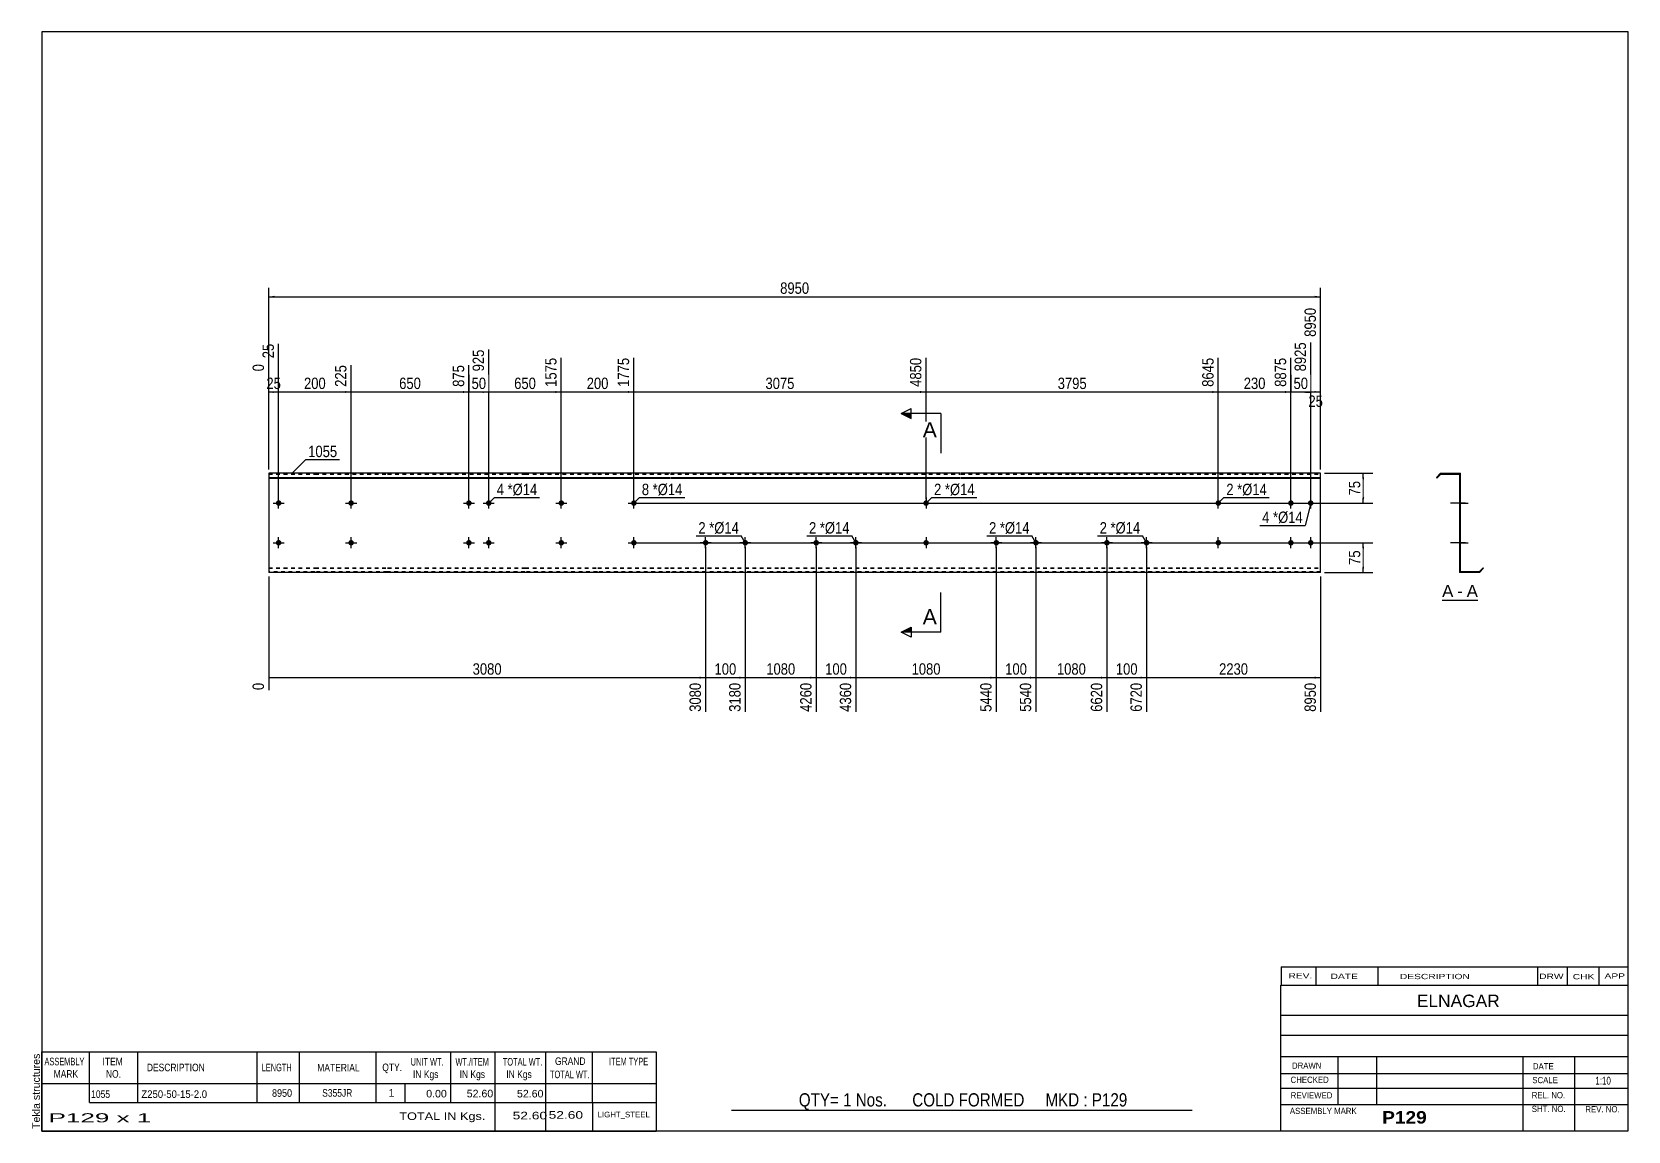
# Model space of a CAD drawing. Header units: millimetres. Extents: x -60 to 343, y -153 to 124.
import ezdxf

# ---------------------------------------------------------------- set-up
doc = ezdxf.new("R2010")
doc.units = ezdxf.units.MM
doc.linetypes.add('DXK_LINE_DOT1', pattern=[1.8814, 0.9407, -0.9407])
doc.styles.add('Arial', font='ARIAL.TTF', dxfattribs={"height": 0.2})
doc.styles.add('Arial Bold', font='ARIALBD.TTF', dxfattribs={"height": 0.2})
doc.styles.add('Arial Narrow', font='ARIALN.TTF', dxfattribs={"height": 0.2})

# ---------------------------------------------------------------- blocks, each defined once
blk = doc.blocks.new('Unknown-629082437-1772')
at = {"color": 5, "linetype": 'Continuous'}
for p, q in [((342.8, 123.75), (-57.2, 123.75)), ((-57.2, 123.75), (-57.2, -153.25)), ((342.8, -153.25), (342.8, 123.75)), ((-57.2, -153.25), (342.8, -153.25))]:
    blk.add_line(p, q, dxfattribs=at)
at = {"color": 174, "linetype": 'Continuous', "style": 'Arial'}
blk.add_text('Tekla structures', height=1.9102, rotation=90, dxfattribs=at).set_placement((-57.7, -152.75))
blk = doc.blocks.new('Unknown-629082437-12 - 1235')
at = {"color": 7, "linetype": 'Continuous'}
blk.add_line((295.9, -19.45), (304.93, -19.45), dxfattribs=at)
at = {"color": 0, "linetype": 'Continuous'}
blk.add_wipeout([(298.74, -18.7), (298.74, -15.5), (295.9, -15.5), (295.9, -18.7)], dxfattribs=at)
blk.add_wipeout([(301.13, -18.7), (301.13, -15.5), (299.7, -15.5), (299.7, -18.7)], dxfattribs=at)
at = {"color": 96, "linetype": 'Continuous', "style": 'Arial'}
blk.add_text('A', height=3.06, dxfattribs=at).set_placement((295.9, -18.7))
at = {"color": 0, "linetype": 'Continuous'}
blk.add_wipeout([(304.93, -18.7), (304.93, -15.5), (302.09, -15.5), (302.09, -18.7)], dxfattribs=at)
at = {"color": 96, "linetype": 'Continuous', "style": 'Arial'}
for s, p in [('A', (302.09, -18.7)), ('-', (299.7, -18.7))]:
    blk.add_text(s, height=3.06, dxfattribs=at).set_placement(p)
blk = doc.blocks.new('Bolt-629082437-1223 - 1203')
at = {"linetype": 'Continuous'}
for points in [[(166.48, 5, -1), (165.08, 5, -1)], [(166.48, -5, -1), (165.08, -5, -1)]]:
    blk.add_hatch(color=3, dxfattribs=at).paths.add_polyline_path(points)
at = {"color": 3, "linetype": 'Continuous'}
for p, q in [((164.38, 5), (167.18, 5)), ((165.78, 6.4), (165.78, 3.6)), ((165.78, -3.6), (165.78, -6.4)), ((164.38, -5), (167.18, -5))]:
    blk.add_line(p, q, dxfattribs=at)
blk = doc.blocks.new('Part-629082437-1218 - 1203')
at = {"color": 2, "linetype": 'Continuous'}
for p, q in [((11.6, 12.5), (0, 12.5)), ((0, 12.5), (0, -12.5)), ((29.89, 12.5), (11.7, 12.5)), ((64.59, 12.5), (29.99, 12.5)), ((82.88, 12.5), (64.69, 12.5)), ((101.18, 12.5), (82.98, 12.5)), ((129.08, 12.5), (101.28, 12.5)), ((156.98, 12.5), (129.18, 12.5)), ((174.48, 12.5), (157.08, 12.5)), ((202.38, 12.5), (174.58, 12.5)), ((230.28, 12.5), (202.48, 12.5)), ((248.57, 12.5), (230.38, 12.5)), ((265.27, 12.5), (248.67, 12.5)), ((265.27, -12.5), (265.27, 12.5)), ((0, 11.44), (11.6, 11.44)), ((0, 11.3), (11.6, 11.3)), ((11.7, 11.44), (29.89, 11.44)), ((11.7, 11.3), (29.89, 11.3)), ((29.99, 11.44), (64.59, 11.44)), ((29.99, 11.3), (64.59, 11.3)), ((64.69, 11.44), (82.88, 11.44)), ((64.69, 11.3), (82.88, 11.3)), ((82.98, 11.44), (101.18, 11.44)), ((82.98, 11.3), (101.18, 11.3)), ((101.28, 11.44), (129.08, 11.44)), ((101.28, 11.3), (129.08, 11.3)), ((129.18, 11.44), (156.98, 11.44)), ((129.18, 11.3), (156.98, 11.3)), ((157.08, 11.44), (174.48, 11.44)), ((157.08, 11.3), (174.48, 11.3)), ((174.58, 11.44), (202.38, 11.44)), ((174.58, 11.3), (202.38, 11.3)), ((202.48, 11.44), (230.28, 11.44)), ((202.48, 11.3), (230.28, 11.3)), ((230.38, 11.44), (248.57, 11.44)), ((230.38, 11.3), (248.57, 11.3)), ((248.67, 11.44), (265.27, 11.44)), ((248.67, 11.3), (265.27, 11.3)), ((11.6, -12.5), (0, -12.5)), ((29.89, -12.5), (11.7, -12.5)), ((64.59, -12.5), (29.99, -12.5)), ((82.88, -12.5), (64.69, -12.5)), ((101.18, -12.5), (82.98, -12.5)), ((129.08, -12.5), (101.28, -12.5)), ((156.98, -12.5), (129.18, -12.5)), ((174.48, -12.5), (157.08, -12.5)), ((202.38, -12.5), (174.58, -12.5)), ((230.28, -12.5), (202.48, -12.5)), ((248.57, -12.5), (230.38, -12.5)), ((265.27, -12.5), (248.67, -12.5))]:
    blk.add_line(p, q, dxfattribs=at)
at = {"color": 7, "linetype": 'DXK_LINE_DOT1'}
for p, q in [((0, 12.3), (11.6, 12.3)), ((11.7, 12.3), (29.89, 12.3)), ((29.99, 12.3), (64.59, 12.3)), ((64.69, 12.3), (82.88, 12.3)), ((82.98, 12.3), (101.18, 12.3)), ((101.28, 12.3), (129.08, 12.3)), ((129.18, 12.3), (156.98, 12.3)), ((157.08, 12.3), (174.48, 12.3)), ((174.58, 12.3), (202.38, 12.3)), ((202.48, 12.3), (230.28, 12.3)), ((230.38, 12.3), (248.57, 12.3)), ((248.67, 12.3), (265.27, 12.3)), ((0, -11.3), (11.6, -11.3)), ((0, -11.44), (11.6, -11.44)), ((11.7, -11.3), (29.89, -11.3)), ((11.7, -11.44), (29.89, -11.44)), ((29.99, -11.3), (64.59, -11.3)), ((29.99, -11.44), (64.59, -11.44)), ((64.69, -11.3), (82.88, -11.3)), ((64.69, -11.44), (82.88, -11.44)), ((82.98, -11.3), (101.18, -11.3)), ((82.98, -11.44), (101.18, -11.44)), ((101.28, -11.3), (129.08, -11.3)), ((101.28, -11.44), (129.08, -11.44)), ((129.18, -11.3), (156.98, -11.3)), ((129.18, -11.44), (156.98, -11.44)), ((157.08, -11.3), (174.48, -11.3)), ((157.08, -11.44), (174.48, -11.44)), ((174.58, -11.3), (202.38, -11.3)), ((174.58, -11.44), (202.38, -11.44)), ((202.48, -11.3), (230.28, -11.3)), ((202.48, -11.44), (230.28, -11.44)), ((230.38, -11.3), (248.57, -11.3)), ((230.38, -11.44), (248.57, -11.44)), ((248.67, -11.3), (265.27, -11.3)), ((248.67, -11.44), (265.27, -11.44)), ((11.6, -12.3), (0, -12.3)), ((29.89, -12.3), (11.7, -12.3)), ((64.59, -12.3), (29.99, -12.3)), ((82.88, -12.3), (64.69, -12.3)), ((101.18, -12.3), (82.98, -12.3)), ((129.08, -12.3), (101.28, -12.3)), ((156.98, -12.3), (129.18, -12.3)), ((174.48, -12.3), (157.08, -12.3)), ((202.38, -12.3), (174.58, -12.3)), ((230.28, -12.3), (202.48, -12.3)), ((248.57, -12.3), (230.38, -12.3)), ((265.27, -12.3), (248.67, -12.3))]:
    blk.add_line(p, q, dxfattribs=at)
blk = doc.blocks.new('Bolt-629082437-1219 - 1203')
at = {"linetype": 'Continuous'}
for points in [[(20.09, -5, -1), (21.49, -5, -1)], [(73.08, -5, -1), (74.48, -5, -1)]]:
    blk.add_hatch(color=3, dxfattribs=at).paths.add_polyline_path(points)
at = {"color": 3, "linetype": 'Continuous'}
for p, q in [((20.79, -6.4), (20.79, -3.6)), ((73.78, -6.4), (73.78, -3.6)), ((19.39, -5), (22.19, -5)), ((72.38, -5), (75.18, -5))]:
    blk.add_line(p, q, dxfattribs=at)
blk = doc.blocks.new('Bolt-629082437-1220 - 1203')
at = {"linetype": 'Continuous'}
for points in [[(49.79, 5, -1), (51.19, 5, -1)], [(54.79, 5, -1), (56.19, 5, -1)], [(49.79, -5, -1), (51.19, -5, -1)], [(54.79, -5, -1), (56.19, -5, -1)]]:
    blk.add_hatch(color=3, dxfattribs=at).paths.add_polyline_path(points)
at = {"color": 3, "linetype": 'Continuous'}
for p, q in [((49.09, 5), (51.89, 5)), ((50.49, 3.6), (50.49, 6.4)), ((54.09, 5), (56.89, 5)), ((55.49, 3.6), (55.49, 6.4)), ((50.49, -6.4), (50.49, -3.6)), ((55.49, -6.4), (55.49, -3.6)), ((49.09, -5), (51.89, -5)), ((54.09, -5), (56.89, -5))]:
    blk.add_line(p, q, dxfattribs=at)
blk = doc.blocks.new('Bolt-629082437-1221 - 1203')
at = {"linetype": 'Continuous'}
for points in [[(1.8, -5, -1), (3.2, -5, -1)], [(91.38, -5, -1), (92.78, -5, -1)]]:
    blk.add_hatch(color=3, dxfattribs=at).paths.add_polyline_path(points)
at = {"color": 3, "linetype": 'Continuous'}
for p, q in [((2.5, -6.4), (2.5, -3.6)), ((92.08, -6.4), (92.08, -3.6)), ((1.1, -5), (3.9, -5)), ((90.68, -5), (93.48, -5))]:
    blk.add_line(p, q, dxfattribs=at)
blk = doc.blocks.new('Bolt-629082437-1222 - 1203')
at = {"linetype": 'Continuous'}
for points in [[(1.8, 5, -1), (3.2, 5, -1)], [(91.38, 5, -1), (92.78, 5, -1)]]:
    blk.add_hatch(color=3, dxfattribs=at).paths.add_polyline_path(points)
at = {"color": 3, "linetype": 'Continuous'}
for p, q in [((1.1, 5), (3.9, 5)), ((2.5, 3.6), (2.5, 6.4)), ((90.68, 5), (93.48, 5)), ((92.08, 3.6), (92.08, 6.4))]:
    blk.add_line(p, q, dxfattribs=at)
blk = doc.blocks.new('Bolt-629082437-1224 - 1203')
at = {"linetype": 'Continuous'}
for points in [[(20.09, 5, -1), (21.49, 5, -1)], [(73.08, 5, -1), (74.48, 5, -1)]]:
    blk.add_hatch(color=3, dxfattribs=at).paths.add_polyline_path(points)
at = {"color": 3, "linetype": 'Continuous'}
for p, q in [((19.39, 5), (22.19, 5)), ((20.79, 3.6), (20.79, 6.4)), ((72.38, 5), (75.18, 5)), ((73.78, 3.6), (73.78, 6.4))]:
    blk.add_line(p, q, dxfattribs=at)
blk = doc.blocks.new('Bolt-629082437-1225 - 1203')
at = {"linetype": 'Continuous'}
for points in [[(238.77, 5, -1), (240.17, 5, -1)], [(238.77, -5, -1), (240.17, -5, -1)]]:
    blk.add_hatch(color=3, dxfattribs=at).paths.add_polyline_path(points)
at = {"color": 3, "linetype": 'Continuous'}
for p, q in [((238.07, 5), (240.87, 5)), ((239.47, 3.6), (239.47, 6.4)), ((239.47, -6.4), (239.47, -3.6)), ((238.07, -5), (240.87, -5))]:
    blk.add_line(p, q, dxfattribs=at)
blk = doc.blocks.new('Bolt-629082437-1226 - 1203')
at = {"linetype": 'Continuous'}
for points in [[(211.38, -5.7, -1), (211.38, -4.3, -1)], [(221.38, -5.7, -1), (221.38, -4.3, -1)]]:
    blk.add_hatch(color=3, dxfattribs=at).paths.add_polyline_path(points)
at = {"color": 3, "linetype": 'Continuous'}
for p, q in [((211.38, -6.4), (211.38, -3.6)), ((221.38, -6.4), (221.38, -3.6)), ((212.78, -5), (209.98, -5)), ((222.78, -5), (219.98, -5))]:
    blk.add_line(p, q, dxfattribs=at)
blk = doc.blocks.new('Bolt-629082437-1227 - 1203')
at = {"linetype": 'Continuous'}
for points in [[(183.48, -5.7, -1), (183.48, -4.3, -1)], [(193.48, -5.7, -1), (193.48, -4.3, -1)]]:
    blk.add_hatch(color=3, dxfattribs=at).paths.add_polyline_path(points)
at = {"color": 3, "linetype": 'Continuous'}
for p, q in [((183.48, -6.4), (183.48, -3.6)), ((193.48, -6.4), (193.48, -3.6)), ((184.88, -5), (182.08, -5)), ((194.88, -5), (192.08, -5))]:
    blk.add_line(p, q, dxfattribs=at)
blk = doc.blocks.new('Bolt-629082437-1228 - 1203')
at = {"linetype": 'Continuous'}
for points in [[(138.08, -5.7, -1), (138.08, -4.3, -1)], [(148.08, -5.7, -1), (148.08, -4.3, -1)]]:
    blk.add_hatch(color=3, dxfattribs=at).paths.add_polyline_path(points)
at = {"color": 3, "linetype": 'Continuous'}
for p, q in [((138.08, -6.4), (138.08, -3.6)), ((148.08, -6.4), (148.08, -3.6)), ((139.48, -5), (136.68, -5)), ((149.48, -5), (146.68, -5))]:
    blk.add_line(p, q, dxfattribs=at)
blk = doc.blocks.new('Bolt-629082437-1229 - 1203')
at = {"linetype": 'Continuous'}
for points in [[(110.18, -5.7, -1), (110.18, -4.3, -1)], [(120.18, -5.7, -1), (120.18, -4.3, -1)]]:
    blk.add_hatch(color=3, dxfattribs=at).paths.add_polyline_path(points)
at = {"color": 3, "linetype": 'Continuous'}
for p, q in [((110.18, -6.4), (110.18, -3.6)), ((120.18, -6.4), (120.18, -3.6)), ((111.58, -5), (108.78, -5)), ((121.58, -5), (118.78, -5))]:
    blk.add_line(p, q, dxfattribs=at)
blk = doc.blocks.new('Bolt-629082437-1230 - 1203')
at = {"linetype": 'Continuous'}
for points in [[(257.07, 5, -1), (258.47, 5, -1)], [(262.07, 5, -1), (263.47, 5, -1)], [(257.07, -5, -1), (258.47, -5, -1)], [(262.07, -5, -1), (263.47, -5, -1)]]:
    blk.add_hatch(color=3, dxfattribs=at).paths.add_polyline_path(points)
at = {"color": 3, "linetype": 'Continuous'}
for p, q in [((256.37, 5), (259.17, 5)), ((257.77, 3.6), (257.77, 6.4)), ((261.37, 5), (264.17, 5)), ((262.77, 3.6), (262.77, 6.4)), ((257.77, -6.4), (257.77, -3.6)), ((262.77, -6.4), (262.77, -3.6)), ((256.37, -5), (259.17, -5)), ((261.37, -5), (264.17, -5))]:
    blk.add_line(p, q, dxfattribs=at)
blk = doc.blocks.new('Bolt-629082437-1240 - 1235')
at = {"linetype": 'Continuous'}
blk.add_hatch(color=3, dxfattribs=at).paths.add_polyline_path([(300.31, -4.3), (300.31, -5.7), (300.51, -5.7), (300.51, -4.3)])
blk.add_hatch(color=3, dxfattribs=at).paths.add_polyline_path([(300.31, -4.3), (300.31, -5.7), (300.51, -5.7), (300.51, -4.3)])
at = {"color": 3, "linetype": 'Continuous'}
for p, q in [((301.31, -5), (298.01, -5)), ((301.31, -5), (298.01, -5)), ((300.51, -4.3), (300.31, -4.3)), ((300.51, -4.3), (300.31, -4.3)), ((300.51, -5.7), (300.31, -5.7)), ((300.51, -5.7), (300.31, -5.7))]:
    blk.add_line(p, q, dxfattribs=at)
blk = doc.blocks.new('Part-629082437-1237 - 1235')
at = {"color": 2, "linetype": 'Continuous'}
for p, q in [((295.51, 12.5), (294.45, 11.44)), ((295.6, 12.3), (294.6, 11.3)), ((295.51, 12.5), (300.51, 12.5)), ((295.6, 12.3), (300.31, 12.3)), ((300.31, 12.3), (300.31, -12.5)), ((300.51, -12.3), (300.51, 12.5)), ((294.45, 11.44), (294.6, 11.3)), ((305.23, -12.3), (306.23, -11.3)), ((305.31, -12.5), (306.38, -11.44)), ((306.38, -11.44), (306.23, -11.3)), ((305.31, -12.5), (300.31, -12.5)), ((305.23, -12.3), (300.51, -12.3))]:
    blk.add_line(p, q, dxfattribs=at)
blk = doc.blocks.new('Bolt-629082437-1238 - 1235')
at = {"linetype": 'Continuous'}
blk.add_hatch(color=3, dxfattribs=at).paths.add_polyline_path([(300.31, -4.3), (300.31, -5.7), (300.51, -5.7), (300.51, -4.3)])
blk.add_hatch(color=3, dxfattribs=at).paths.add_polyline_path([(300.31, -4.3), (300.31, -5.7), (300.51, -5.7), (300.51, -4.3)])
at = {"color": 3, "linetype": 'Continuous'}
for p, q in [((301.31, -5), (298.01, -5)), ((301.31, -5), (298.01, -5)), ((300.51, -4.3), (300.31, -4.3)), ((300.51, -4.3), (300.31, -4.3)), ((300.51, -5.7), (300.31, -5.7)), ((300.51, -5.7), (300.31, -5.7))]:
    blk.add_line(p, q, dxfattribs=at)
blk = doc.blocks.new('Bolt-629082437-1239 - 1235')
at = {"linetype": 'Continuous'}
for points in [[(300.31, 5.7), (300.31, 4.3), (300.51, 4.3), (300.51, 5.7)], [(300.31, 5.7), (300.31, 4.3), (300.51, 4.3), (300.51, 5.7)], [(300.31, -4.3), (300.31, -5.7), (300.51, -5.7), (300.51, -4.3)], [(300.31, -4.3), (300.31, -5.7), (300.51, -5.7), (300.51, -4.3)]]:
    blk.add_hatch(color=3, dxfattribs=at).paths.add_polyline_path(points)
at = {"color": 3, "linetype": 'Continuous'}
for p, q in [((301.81, 5), (298.01, 5)), ((301.81, 5), (298.01, 5)), ((300.51, 5.7), (300.31, 5.7)), ((300.51, 5.7), (300.31, 5.7)), ((300.51, 4.3), (300.31, 4.3)), ((300.51, 4.3), (300.31, 4.3)), ((301.81, -5), (298.01, -5)), ((301.81, -5), (298.01, -5)), ((300.51, -4.3), (300.31, -4.3)), ((300.51, -4.3), (300.31, -4.3)), ((300.51, -5.7), (300.31, -5.7)), ((300.51, -5.7), (300.31, -5.7))]:
    blk.add_line(p, q, dxfattribs=at)
blk = doc.blocks.new('Bolt-629082437-1241 - 1235')
at = {"linetype": 'Continuous'}
blk.add_hatch(color=3, dxfattribs=at).paths.add_polyline_path([(300.31, 5.7), (300.31, 4.3), (300.51, 4.3), (300.51, 5.7)])
blk.add_hatch(color=3, dxfattribs=at).paths.add_polyline_path([(300.31, 5.7), (300.31, 4.3), (300.51, 4.3), (300.51, 5.7)])
at = {"color": 3, "linetype": 'Continuous'}
for p, q in [((301.31, 5), (298.01, 5)), ((301.31, 5), (298.01, 5)), ((300.51, 5.7), (300.31, 5.7)), ((300.51, 5.7), (300.31, 5.7)), ((300.51, 4.3), (300.31, 4.3)), ((300.51, 4.3), (300.31, 4.3))]:
    blk.add_line(p, q, dxfattribs=at)
blk = doc.blocks.new('Bolt-629082437-1242 - 1235')
at = {"linetype": 'Continuous'}
for points in [[(300.51, 4.3), (300.51, 5.7), (300.31, 5.7), (300.31, 4.3)], [(300.51, -5.7), (300.51, -4.3), (300.31, -4.3), (300.31, -5.7)]]:
    blk.add_hatch(color=3, dxfattribs=at).paths.add_polyline_path(points)
at = {"color": 3, "linetype": 'Continuous'}
for p, q in [((300.31, 5.7), (300.51, 5.7)), ((300.31, 5), (302.51, 5)), ((300.31, 4.3), (300.51, 4.3)), ((300.31, -4.3), (300.51, -4.3)), ((300.31, -5), (302.51, -5)), ((300.31, -5.7), (300.51, -5.7))]:
    blk.add_line(p, q, dxfattribs=at)
blk = doc.blocks.new('Bolt-629082437-1243 - 1235')
at = {"linetype": 'Continuous'}
blk.add_hatch(color=3, dxfattribs=at).paths.add_polyline_path([(300.31, 5.7), (300.31, 4.3), (300.51, 4.3), (300.51, 5.7)])
blk.add_hatch(color=3, dxfattribs=at).paths.add_polyline_path([(300.31, 5.7), (300.31, 4.3), (300.51, 4.3), (300.51, 5.7)])
at = {"color": 3, "linetype": 'Continuous'}
for p, q in [((301.31, 5), (298.01, 5)), ((301.31, 5), (298.01, 5)), ((300.51, 5.7), (300.31, 5.7)), ((300.51, 5.7), (300.31, 5.7)), ((300.51, 4.3), (300.31, 4.3)), ((300.51, 4.3), (300.31, 4.3))]:
    blk.add_line(p, q, dxfattribs=at)
blk = doc.blocks.new('Bolt-629082437-1244 - 1235')
at = {"linetype": 'Continuous'}
for points in [[(300.31, 5.7), (300.31, 4.3), (300.51, 4.3), (300.51, 5.7)], [(300.31, -4.3), (300.31, -5.7), (300.51, -5.7), (300.51, -4.3)]]:
    blk.add_hatch(color=3, dxfattribs=at).paths.add_polyline_path(points)
at = {"color": 3, "linetype": 'Continuous'}
for p, q in [((301.31, 5), (298.01, 5)), ((300.51, 5.7), (300.31, 5.7)), ((300.51, 4.3), (300.31, 4.3)), ((301.31, -5), (298.01, -5)), ((300.51, -4.3), (300.31, -4.3)), ((300.51, -5.7), (300.31, -5.7))]:
    blk.add_line(p, q, dxfattribs=at)
blk = doc.blocks.new('Bolt-629082437-1245 - 1235')
at = {"linetype": 'Continuous'}
blk.add_hatch(color=3, dxfattribs=at).paths.add_polyline_path([(300.51, -5.7), (300.51, -4.3), (300.31, -4.3), (300.31, -5.7)])
blk.add_hatch(color=3, dxfattribs=at).paths.add_polyline_path([(300.51, -5.7), (300.51, -4.3), (300.31, -4.3), (300.31, -5.7)])
at = {"color": 3, "linetype": 'Continuous'}
for p, q in [((301.26, -5), (298.51, -5)), ((301.26, -5), (298.51, -5)), ((300.51, -4.3), (300.31, -4.3)), ((300.51, -4.3), (300.31, -4.3)), ((300.51, -5.7), (300.31, -5.7)), ((300.51, -5.7), (300.31, -5.7))]:
    blk.add_line(p, q, dxfattribs=at)
blk = doc.blocks.new('Bolt-629082437-1246 - 1235')
at = {"linetype": 'Continuous'}
blk.add_hatch(color=3, dxfattribs=at).paths.add_polyline_path([(300.51, -5.7), (300.51, -4.3), (300.31, -4.3), (300.31, -5.7)])
blk.add_hatch(color=3, dxfattribs=at).paths.add_polyline_path([(300.51, -5.7), (300.51, -4.3), (300.31, -4.3), (300.31, -5.7)])
at = {"color": 3, "linetype": 'Continuous'}
for p, q in [((301.26, -5), (298.51, -5)), ((301.26, -5), (298.51, -5)), ((300.51, -4.3), (300.31, -4.3)), ((300.51, -4.3), (300.31, -4.3)), ((300.51, -5.7), (300.31, -5.7)), ((300.51, -5.7), (300.31, -5.7))]:
    blk.add_line(p, q, dxfattribs=at)
blk = doc.blocks.new('Bolt-629082437-1247 - 1235')
at = {"linetype": 'Continuous'}
blk.add_hatch(color=3, dxfattribs=at).paths.add_polyline_path([(300.51, -5.7), (300.51, -4.3), (300.31, -4.3), (300.31, -5.7)])
blk.add_hatch(color=3, dxfattribs=at).paths.add_polyline_path([(300.51, -5.7), (300.51, -4.3), (300.31, -4.3), (300.31, -5.7)])
at = {"color": 3, "linetype": 'Continuous'}
for p, q in [((301.26, -5), (298.51, -5)), ((301.26, -5), (298.51, -5)), ((300.51, -4.3), (300.31, -4.3)), ((300.51, -4.3), (300.31, -4.3)), ((300.51, -5.7), (300.31, -5.7)), ((300.51, -5.7), (300.31, -5.7))]:
    blk.add_line(p, q, dxfattribs=at)
blk = doc.blocks.new('Bolt-629082437-1248 - 1235')
at = {"linetype": 'Continuous'}
blk.add_hatch(color=3, dxfattribs=at).paths.add_polyline_path([(300.51, -5.7), (300.51, -4.3), (300.31, -4.3), (300.31, -5.7)])
blk.add_hatch(color=3, dxfattribs=at).paths.add_polyline_path([(300.51, -5.7), (300.51, -4.3), (300.31, -4.3), (300.31, -5.7)])
at = {"color": 3, "linetype": 'Continuous'}
for p, q in [((301.26, -5), (298.51, -5)), ((301.26, -5), (298.51, -5)), ((300.51, -4.3), (300.31, -4.3)), ((300.51, -4.3), (300.31, -4.3)), ((300.51, -5.7), (300.31, -5.7)), ((300.51, -5.7), (300.31, -5.7))]:
    blk.add_line(p, q, dxfattribs=at)
blk = doc.blocks.new('Bolt-629082437-1249 - 1235')
at = {"linetype": 'Continuous'}
for points in [[(300.31, 5.7), (300.31, 4.3), (300.51, 4.3), (300.51, 5.7)], [(300.31, 5.7), (300.31, 4.3), (300.51, 4.3), (300.51, 5.7)], [(300.31, -4.3), (300.31, -5.7), (300.51, -5.7), (300.51, -4.3)], [(300.31, -4.3), (300.31, -5.7), (300.51, -5.7), (300.51, -4.3)]]:
    blk.add_hatch(color=3, dxfattribs=at).paths.add_polyline_path(points)
at = {"color": 3, "linetype": 'Continuous'}
for p, q in [((301.81, 5), (298.01, 5)), ((301.81, 5), (298.01, 5)), ((300.51, 5.7), (300.31, 5.7)), ((300.51, 5.7), (300.31, 5.7)), ((300.51, 4.3), (300.31, 4.3)), ((300.51, 4.3), (300.31, 4.3)), ((301.81, -5), (298.01, -5)), ((301.81, -5), (298.01, -5)), ((300.51, -4.3), (300.31, -4.3)), ((300.51, -4.3), (300.31, -4.3)), ((300.51, -5.7), (300.31, -5.7)), ((300.51, -5.7), (300.31, -5.7))]:
    blk.add_line(p, q, dxfattribs=at)
blk = doc.blocks.new('StraightDimension-629082437-1355 - 1203')
at = {"linetype": 'Continuous'}
for points in [[(275.75, 11), (276, 12.5), (276.25, 11)], [(276.25, 6.5), (276, 5), (275.75, 6.5)]]:
    blk.add_hatch(color=7, dxfattribs=at).paths.add_polyline_path(points)
at = {"color": 7, "linetype": 'Continuous'}
for p, q in [((266.27, 12.5), (278.4, 12.5)), ((276, 5), (276, 12.5)), ((93.08, 5), (278.4, 5))]:
    blk.add_line(p, q, dxfattribs=at)
at = {"color": 0}
blk.add_wipeout([(275.85, 11.18), (271.65, 11.18), (271.65, 6.32), (275.85, 6.32)], dxfattribs=at)
at = {"color": 3, "style": 'Arial Narrow'}
blk.add_text('75', height=2.863, rotation=90.0002, dxfattribs=at).set_placement((275.25, 6.92))
blk = doc.blocks.new('StraightDimension-629082437-1266 - 1203')
at = {"linetype": 'Continuous'}
blk.add_hatch(color=7, dxfattribs=at).paths.add_polyline_path([(263.77, 33.25), (265.27, 33), (263.77, 32.75)])
at = {"color": 7, "linetype": 'Continuous'}
for p, q in [((265.27, 13.5), (265.27, 54.21)), ((262.77, 6), (262.77, 45.51)), ((262.77, 33), (265.27, 33))]:
    blk.add_line(p, q, dxfattribs=at)
at = {"color": 0, "linetype": 'Continuous'}
blk.add_wipeout([(264.67, 54.81), (260.47, 54.81), (260.47, 46.3), (264.67, 46.3)], dxfattribs=at)
at = {"color": 0}
blk.add_wipeout([(266.44, 28.65), (266.44, 32.85), (261.59, 32.85), (261.59, 28.65)], dxfattribs=at)
at = {"color": 3, "linetype": 'Continuous', "style": 'Arial Narrow'}
blk.add_text('8950', height=2.863, rotation=90.0002, dxfattribs=at).set_placement((264.07, 46.9))
at = {"color": 3, "style": 'Arial Narrow'}
blk.add_text('25', height=2.863, dxfattribs=at).set_placement((262.19, 29.25))
blk = doc.blocks.new('StraightDimension-629082437-1276 - 1203')
at = {"linetype": 'Continuous'}
blk.add_hatch(color=7, dxfattribs=at).paths.add_polyline_path([(1, 33.25), (2.5, 33), (1, 32.75)])
at = {"color": 7, "linetype": 'Continuous'}
for p, q in [((2.5, 6), (2.5, 45.16)), ((0, 13.5), (0, 40.03)), ((0, 33), (2.5, 33))]:
    blk.add_line(p, q, dxfattribs=at)
at = {"color": 0, "linetype": 'Continuous'}
blk.add_wipeout([(1.9, 45.76), (-2.3, 45.76), (-2.3, 40.9), (1.9, 40.9)], dxfattribs=at)
at = {"color": 0}
blk.add_wipeout([(3.68, 33.15), (3.68, 37.35), (-1.18, 37.35), (-1.18, 33.15)], dxfattribs=at)
at = {"color": 0, "linetype": 'Continuous'}
blk.add_wipeout([(-0.6, 40.63), (-4.8, 40.63), (-4.8, 37.6), (-0.6, 37.6)], dxfattribs=at)
at = {"color": 3, "linetype": 'Continuous', "style": 'Arial Narrow'}
for s, height, p in [('25', 2.863, (1.3, 41.5)), ('0', 2.86, (-1.2, 38.2))]:
    blk.add_text(s, height=height, rotation=90.0002, dxfattribs=at).set_placement(p)
at = {"color": 3, "style": 'Arial Narrow'}
blk.add_text('25', height=2.863, dxfattribs=at).set_placement((-0.58, 33.75))
blk = doc.blocks.new('StraightDimension-629082437-1275 - 1203')
at = {"linetype": 'Continuous'}
blk.add_hatch(color=7, dxfattribs=at).paths.add_polyline_path([(19.29, 33.25), (20.79, 33), (19.29, 32.75)])
at = {"color": 7, "linetype": 'Continuous'}
for p, q in [((2.5, 6), (2.5, 45.16)), ((20.79, 6), (20.79, 39.78)), ((2.5, 33), (20.79, 33))]:
    blk.add_line(p, q, dxfattribs=at)
at = {"color": 0}
blk.add_wipeout([(14.99, 33.15), (14.99, 37.35), (8.3, 37.35), (8.3, 33.15)], dxfattribs=at)
at = {"color": 0, "linetype": 'Continuous'}
blk.add_wipeout([(20.19, 40.38), (15.99, 40.38), (15.99, 33.7), (20.19, 33.7)], dxfattribs=at)
at = {"color": 3, "style": 'Arial Narrow'}
blk.add_text('200', height=2.863, dxfattribs=at).set_placement((8.9, 33.75))
at = {"color": 3, "linetype": 'Continuous', "style": 'Arial Narrow'}
blk.add_text('225', height=2.863, rotation=90.0002, dxfattribs=at).set_placement((19.59, 34.3))
blk = doc.blocks.new('StraightDimension-629082437-1267 - 1203')
at = {"linetype": 'Continuous'}
blk.add_hatch(color=7, dxfattribs=at).paths.add_polyline_path([(261.27, 33.25), (262.77, 33), (261.27, 32.75)])
at = {"color": 7, "linetype": 'Continuous'}
for p, q in [((262.77, 6), (262.77, 45.51)), ((257.77, 6), (257.77, 41.61)), ((257.77, 33), (262.77, 33))]:
    blk.add_line(p, q, dxfattribs=at)
at = {"color": 0}
blk.add_wipeout([(262.69, 33.15), (262.69, 37.35), (257.84, 37.35), (257.84, 33.15)], dxfattribs=at)
at = {"color": 0, "linetype": 'Continuous'}
blk.add_wipeout([(262.17, 46.11), (257.97, 46.11), (257.97, 37.6), (262.17, 37.6)], dxfattribs=at)
at = {"color": 3, "linetype": 'Continuous', "style": 'Arial Narrow'}
blk.add_text('8925', height=2.863, rotation=90.0002, dxfattribs=at).set_placement((261.57, 38.2))
at = {"color": 3, "style": 'Arial Narrow'}
blk.add_text('50', height=2.863, dxfattribs=at).set_placement((258.44, 33.75))
blk = doc.blocks.new('StraightDimension-629082437-1268 - 1203')
at = {"linetype": 'Continuous'}
blk.add_hatch(color=7, dxfattribs=at).paths.add_polyline_path([(256.27, 33.25), (257.77, 33), (256.27, 32.75)])
at = {"color": 7, "linetype": 'Continuous'}
for p, q in [((239.47, 6), (239.47, 41.61)), ((257.77, 6), (257.77, 41.61)), ((239.47, 33), (257.77, 33))]:
    blk.add_line(p, q, dxfattribs=at)
at = {"color": 0}
blk.add_wipeout([(251.96, 33.15), (251.96, 37.35), (245.28, 37.35), (245.28, 33.15)], dxfattribs=at)
at = {"color": 0, "linetype": 'Continuous'}
blk.add_wipeout([(257.17, 42.21), (252.97, 42.21), (252.97, 33.7), (257.17, 33.7)], dxfattribs=at)
at = {"color": 3, "linetype": 'Continuous', "style": 'Arial Narrow'}
blk.add_text('8875', height=2.863, rotation=90.0002, dxfattribs=at).set_placement((256.57, 34.3))
at = {"color": 3, "style": 'Arial Narrow'}
blk.add_text('230', height=2.863, dxfattribs=at).set_placement((245.88, 33.75))
blk = doc.blocks.new('StraightDimension-629082437-1326 - 1203')
at = {"linetype": 'Continuous'}
blk.add_hatch(color=7, dxfattribs=at).paths.add_polyline_path([(118.68, -38.75), (120.18, -39), (118.68, -39.25)])
at = {"color": 7, "linetype": 'Continuous'}
for p, q in [((110.18, -6), (110.18, -47.61)), ((120.18, -6), (120.18, -47.61)), ((110.18, -39), (120.18, -39))]:
    blk.add_line(p, q, dxfattribs=at)
at = {"color": 0}
blk.add_wipeout([(118.52, -38.85), (118.52, -34.65), (111.83, -34.65), (111.83, -38.85)], dxfattribs=at)
at = {"color": 0, "linetype": 'Continuous'}
blk.add_wipeout([(119.58, -39.7), (115.38, -39.7), (115.38, -48.21), (119.58, -48.21)], dxfattribs=at)
at = {"color": 3, "style": 'Arial Narrow'}
blk.add_text('100', height=2.863, dxfattribs=at).set_placement((112.43, -38.25))
at = {"color": 3, "linetype": 'Continuous', "style": 'Arial Narrow'}
blk.add_text('3180', height=2.863, rotation=90.0002, dxfattribs=at).set_placement((118.98, -47.61))
blk = doc.blocks.new('StraightDimension-629082437-1269 - 1203')
at = {"linetype": 'Continuous'}
blk.add_hatch(color=7, dxfattribs=at).paths.add_polyline_path([(237.97, 33.25), (239.47, 33), (237.97, 32.75)])
at = {"color": 7, "linetype": 'Continuous'}
for p, q in [((165.78, 6), (165.78, 41.61)), ((239.47, 6), (239.47, 41.61)), ((165.78, 33), (239.47, 33))]:
    blk.add_line(p, q, dxfattribs=at)
at = {"color": 0, "linetype": 'Continuous'}
blk.add_wipeout([(238.87, 42.21), (234.67, 42.21), (234.67, 33.7), (238.87, 33.7)], dxfattribs=at)
at = {"color": 0}
blk.add_wipeout([(206.88, 33.15), (206.88, 37.35), (198.37, 37.35), (198.37, 33.15)], dxfattribs=at)
at = {"color": 3, "linetype": 'Continuous', "style": 'Arial Narrow'}
blk.add_text('8645', height=2.863, rotation=90.0002, dxfattribs=at).set_placement((238.27, 34.3))
at = {"color": 3, "style": 'Arial Narrow'}
blk.add_text('3795', height=2.863, dxfattribs=at).set_placement((198.97, 33.75))
blk = doc.blocks.new('StraightDimension-629082437-1270 - 1203')
at = {"linetype": 'Continuous'}
blk.add_hatch(color=7, dxfattribs=at).paths.add_polyline_path([(164.28, 33.25), (165.78, 33), (164.28, 32.75)])
at = {"color": 7, "linetype": 'Continuous'}
for p, q in [((92.08, 6), (92.08, 41.61)), ((165.78, 6), (165.78, 41.61)), ((92.08, 33), (165.78, 33))]:
    blk.add_line(p, q, dxfattribs=at)
at = {"color": 0, "linetype": 'Continuous'}
blk.add_wipeout([(165.18, 42.21), (160.98, 42.21), (160.98, 33.7), (165.18, 33.7)], dxfattribs=at)
at = {"color": 0}
blk.add_wipeout([(133.18, 33.15), (133.18, 37.35), (124.67, 37.35), (124.67, 33.15)], dxfattribs=at)
at = {"color": 3, "linetype": 'Continuous', "style": 'Arial Narrow'}
blk.add_text('4850', height=2.863, rotation=90.0002, dxfattribs=at).set_placement((164.58, 34.3))
at = {"color": 3, "style": 'Arial Narrow'}
blk.add_text('3075', height=2.863, dxfattribs=at).set_placement((125.27, 33.75))
blk = doc.blocks.new('StraightDimension-629082437-1320 - 1203')
at = {"linetype": 'Continuous'}
blk.add_hatch(color=7, dxfattribs=at).paths.add_polyline_path([(219.88, -38.75), (221.38, -39), (219.88, -39.25)])
at = {"color": 7, "linetype": 'Continuous'}
for p, q in [((211.38, -6), (211.38, -47.61)), ((221.38, -6), (221.38, -47.61)), ((211.38, -39), (221.38, -39))]:
    blk.add_line(p, q, dxfattribs=at)
at = {"color": 0}
blk.add_wipeout([(219.72, -38.85), (219.72, -34.65), (213.03, -34.65), (213.03, -38.85)], dxfattribs=at)
at = {"color": 0, "linetype": 'Continuous'}
blk.add_wipeout([(220.78, -39.7), (216.58, -39.7), (216.58, -48.21), (220.78, -48.21)], dxfattribs=at)
at = {"color": 3, "style": 'Arial Narrow'}
blk.add_text('100', height=2.863, dxfattribs=at).set_placement((213.63, -38.25))
at = {"color": 3, "linetype": 'Continuous', "style": 'Arial Narrow'}
blk.add_text('6720', height=2.863, rotation=90.0002, dxfattribs=at).set_placement((220.18, -47.61))
blk = doc.blocks.new('StraightDimension-629082437-1271 - 1203')
at = {"linetype": 'Continuous'}
blk.add_hatch(color=7, dxfattribs=at).paths.add_polyline_path([(90.58, 33.25), (92.08, 33), (90.58, 32.75)])
at = {"color": 7, "linetype": 'Continuous'}
for p, q in [((73.78, 6), (73.78, 41.61)), ((92.08, 6), (92.08, 41.61)), ((73.78, 33), (92.08, 33))]:
    blk.add_line(p, q, dxfattribs=at)
at = {"color": 0}
blk.add_wipeout([(86.27, 33.15), (86.27, 37.35), (79.59, 37.35), (79.59, 33.15)], dxfattribs=at)
at = {"color": 0, "linetype": 'Continuous'}
blk.add_wipeout([(91.48, 42.21), (87.28, 42.21), (87.28, 33.7), (91.48, 33.7)], dxfattribs=at)
at = {"color": 3, "linetype": 'Continuous', "style": 'Arial Narrow'}
blk.add_text('1775', height=2.863, rotation=90.0002, dxfattribs=at).set_placement((90.88, 34.3))
at = {"color": 3, "style": 'Arial Narrow'}
blk.add_text('200', height=2.863, dxfattribs=at).set_placement((80.19, 33.75))
blk = doc.blocks.new('StraightDimension-629082437-1272 - 1203')
at = {"linetype": 'Continuous'}
blk.add_hatch(color=7, dxfattribs=at).paths.add_polyline_path([(72.28, 33.25), (73.78, 33), (72.28, 32.75)])
at = {"color": 7, "linetype": 'Continuous'}
for p, q in [((55.49, 6), (55.49, 43.68)), ((73.78, 6), (73.78, 41.61)), ((55.49, 33), (73.78, 33))]:
    blk.add_line(p, q, dxfattribs=at)
at = {"color": 0}
blk.add_wipeout([(67.98, 33.15), (67.98, 37.35), (61.3, 37.35), (61.3, 33.15)], dxfattribs=at)
at = {"color": 0, "linetype": 'Continuous'}
blk.add_wipeout([(73.18, 42.21), (68.98, 42.21), (68.98, 33.7), (73.18, 33.7)], dxfattribs=at)
at = {"color": 3, "linetype": 'Continuous', "style": 'Arial Narrow'}
blk.add_text('1575', height=2.863, rotation=90.0002, dxfattribs=at).set_placement((72.58, 34.3))
at = {"color": 3, "style": 'Arial Narrow'}
blk.add_text('650', height=2.863, dxfattribs=at).set_placement((61.9, 33.75))
blk = doc.blocks.new('StraightDimension-629082437-1273 - 1203')
at = {"linetype": 'Continuous'}
blk.add_hatch(color=7, dxfattribs=at).paths.add_polyline_path([(53.99, 33.25), (55.49, 33), (53.99, 32.75)])
at = {"color": 7, "linetype": 'Continuous'}
for p, q in [((55.49, 6), (55.49, 43.68)), ((50.49, 6), (50.49, 39.78)), ((50.49, 33), (55.49, 33))]:
    blk.add_line(p, q, dxfattribs=at)
at = {"color": 0}
blk.add_wipeout([(55.42, 33.15), (55.42, 37.35), (50.56, 37.35), (50.56, 33.15)], dxfattribs=at)
at = {"color": 0, "linetype": 'Continuous'}
blk.add_wipeout([(54.89, 44.28), (50.69, 44.28), (50.69, 37.6), (54.89, 37.6)], dxfattribs=at)
at = {"color": 3, "linetype": 'Continuous', "style": 'Arial Narrow'}
blk.add_text('925', height=2.863, rotation=90.0002, dxfattribs=at).set_placement((54.29, 38.2))
at = {"color": 3, "style": 'Arial Narrow'}
blk.add_text('50', height=2.863, dxfattribs=at).set_placement((51.16, 33.75))
blk = doc.blocks.new('StraightDimension-629082437-1274 - 1203')
at = {"linetype": 'Continuous'}
blk.add_hatch(color=7, dxfattribs=at).paths.add_polyline_path([(48.99, 33.25), (50.49, 33), (48.99, 32.75)])
at = {"color": 7, "linetype": 'Continuous'}
for p, q in [((20.79, 6), (20.79, 39.78)), ((50.49, 6), (50.49, 39.78)), ((20.79, 33), (50.49, 33))]:
    blk.add_line(p, q, dxfattribs=at)
at = {"color": 0, "linetype": 'Continuous'}
blk.add_wipeout([(49.89, 40.38), (45.69, 40.38), (45.69, 33.7), (49.89, 33.7)], dxfattribs=at)
at = {"color": 0}
blk.add_wipeout([(38.98, 33.15), (38.98, 37.35), (32.3, 37.35), (32.3, 33.15)], dxfattribs=at)
at = {"color": 3, "style": 'Arial Narrow'}
blk.add_text('650', height=2.863, dxfattribs=at).set_placement((32.9, 33.75))
at = {"color": 3, "linetype": 'Continuous', "style": 'Arial Narrow'}
blk.add_text('875', height=2.863, rotation=90.0002, dxfattribs=at).set_placement((49.29, 34.3))
blk = doc.blocks.new('StraightDimension-629082437-1319 - 1203')
at = {"linetype": 'Continuous'}
blk.add_hatch(color=7, dxfattribs=at).paths.add_polyline_path([(263.77, -38.75), (265.27, -39), (263.77, -39.25)])
at = {"color": 7, "linetype": 'Continuous'}
for p, q in [((221.38, -6), (221.38, -47.61)), ((265.27, -13.5), (265.27, -47.61)), ((221.38, -39), (265.27, -39))]:
    blk.add_line(p, q, dxfattribs=at)
at = {"color": 0}
blk.add_wipeout([(247.58, -38.85), (247.58, -34.65), (239.06, -34.65), (239.06, -38.85)], dxfattribs=at)
at = {"color": 0, "linetype": 'Continuous'}
blk.add_wipeout([(264.67, -39.7), (260.47, -39.7), (260.47, -48.21), (264.67, -48.21)], dxfattribs=at)
at = {"color": 3, "style": 'Arial Narrow'}
blk.add_text('2230', height=2.863, dxfattribs=at).set_placement((239.66, -38.25))
at = {"color": 3, "linetype": 'Continuous', "style": 'Arial Narrow'}
blk.add_text('8950', height=2.863, rotation=90.0002, dxfattribs=at).set_placement((264.07, -47.61))
blk = doc.blocks.new('StraightDimension-629082437-1321 - 1203')
at = {"linetype": 'Continuous'}
blk.add_hatch(color=7, dxfattribs=at).paths.add_polyline_path([(209.88, -38.75), (211.38, -39), (209.88, -39.25)])
at = {"color": 7, "linetype": 'Continuous'}
for p, q in [((193.48, -6), (193.48, -47.61)), ((211.38, -6), (211.38, -47.61)), ((193.48, -39), (211.38, -39))]:
    blk.add_line(p, q, dxfattribs=at)
at = {"color": 0}
blk.add_wipeout([(206.68, -38.85), (206.68, -34.65), (198.17, -34.65), (198.17, -38.85)], dxfattribs=at)
at = {"color": 0, "linetype": 'Continuous'}
blk.add_wipeout([(210.78, -39.7), (206.58, -39.7), (206.58, -48.21), (210.78, -48.21)], dxfattribs=at)
at = {"color": 3, "style": 'Arial Narrow'}
blk.add_text('1080', height=2.863, dxfattribs=at).set_placement((198.77, -38.25))
at = {"color": 3, "linetype": 'Continuous', "style": 'Arial Narrow'}
blk.add_text('6620', height=2.863, rotation=90.0002, dxfattribs=at).set_placement((210.18, -47.61))
blk = doc.blocks.new('StraightDimension-629082437-1322 - 1203')
at = {"linetype": 'Continuous'}
blk.add_hatch(color=7, dxfattribs=at).paths.add_polyline_path([(191.98, -38.75), (193.48, -39), (191.98, -39.25)])
at = {"color": 7, "linetype": 'Continuous'}
for p, q in [((183.48, -6), (183.48, -47.61)), ((193.48, -6), (193.48, -47.61)), ((183.48, -39), (193.48, -39))]:
    blk.add_line(p, q, dxfattribs=at)
at = {"color": 0}
blk.add_wipeout([(191.82, -38.85), (191.82, -34.65), (185.13, -34.65), (185.13, -38.85)], dxfattribs=at)
at = {"color": 0, "linetype": 'Continuous'}
blk.add_wipeout([(192.88, -39.7), (188.68, -39.7), (188.68, -48.21), (192.88, -48.21)], dxfattribs=at)
at = {"color": 3, "style": 'Arial Narrow'}
blk.add_text('100', height=2.863, dxfattribs=at).set_placement((185.73, -38.25))
at = {"color": 3, "linetype": 'Continuous', "style": 'Arial Narrow'}
blk.add_text('5540', height=2.863, rotation=90.0002, dxfattribs=at).set_placement((192.28, -47.61))
blk = doc.blocks.new('StraightDimension-629082437-1323 - 1203')
at = {"linetype": 'Continuous'}
blk.add_hatch(color=7, dxfattribs=at).paths.add_polyline_path([(181.98, -38.75), (183.48, -39), (181.98, -39.25)])
at = {"color": 7, "linetype": 'Continuous'}
for p, q in [((148.08, -6), (148.08, -47.61)), ((183.48, -6), (183.48, -47.61)), ((148.08, -39), (183.48, -39))]:
    blk.add_line(p, q, dxfattribs=at)
at = {"color": 0}
blk.add_wipeout([(170.03, -38.85), (170.03, -34.65), (161.52, -34.65), (161.52, -38.85)], dxfattribs=at)
at = {"color": 0, "linetype": 'Continuous'}
blk.add_wipeout([(182.88, -39.7), (178.68, -39.7), (178.68, -48.21), (182.88, -48.21)], dxfattribs=at)
at = {"color": 3, "style": 'Arial Narrow'}
blk.add_text('1080', height=2.863, dxfattribs=at).set_placement((162.12, -38.25))
at = {"color": 3, "linetype": 'Continuous', "style": 'Arial Narrow'}
blk.add_text('5440', height=2.863, rotation=90.0002, dxfattribs=at).set_placement((182.28, -47.61))
blk = doc.blocks.new('StraightDimension-629082437-1324 - 1203')
at = {"linetype": 'Continuous'}
blk.add_hatch(color=7, dxfattribs=at).paths.add_polyline_path([(146.58, -38.75), (148.08, -39), (146.58, -39.25)])
at = {"color": 7, "linetype": 'Continuous'}
for p, q in [((138.08, -6), (138.08, -47.61)), ((148.08, -6), (148.08, -47.61)), ((138.08, -39), (148.08, -39))]:
    blk.add_line(p, q, dxfattribs=at)
at = {"color": 0}
blk.add_wipeout([(146.42, -38.85), (146.42, -34.65), (139.73, -34.65), (139.73, -38.85)], dxfattribs=at)
at = {"color": 0, "linetype": 'Continuous'}
blk.add_wipeout([(147.48, -39.7), (143.28, -39.7), (143.28, -48.21), (147.48, -48.21)], dxfattribs=at)
at = {"color": 3, "style": 'Arial Narrow'}
blk.add_text('100', height=2.863, dxfattribs=at).set_placement((140.33, -38.25))
at = {"color": 3, "linetype": 'Continuous', "style": 'Arial Narrow'}
blk.add_text('4360', height=2.863, rotation=90.0002, dxfattribs=at).set_placement((146.88, -47.61))
blk = doc.blocks.new('StraightDimension-629082437-1325 - 1203')
at = {"linetype": 'Continuous'}
blk.add_hatch(color=7, dxfattribs=at).paths.add_polyline_path([(136.58, -38.75), (138.08, -39), (136.58, -39.25)])
at = {"color": 7, "linetype": 'Continuous'}
for p, q in [((120.18, -6), (120.18, -47.61)), ((138.08, -6), (138.08, -47.61)), ((120.18, -39), (138.08, -39))]:
    blk.add_line(p, q, dxfattribs=at)
at = {"color": 0}
blk.add_wipeout([(133.38, -38.85), (133.38, -34.65), (124.87, -34.65), (124.87, -38.85)], dxfattribs=at)
at = {"color": 0, "linetype": 'Continuous'}
blk.add_wipeout([(137.48, -39.7), (133.28, -39.7), (133.28, -48.21), (137.48, -48.21)], dxfattribs=at)
at = {"color": 3, "style": 'Arial Narrow'}
blk.add_text('1080', height=2.863, dxfattribs=at).set_placement((125.47, -38.25))
at = {"color": 3, "linetype": 'Continuous', "style": 'Arial Narrow'}
blk.add_text('4260', height=2.863, rotation=90.0002, dxfattribs=at).set_placement((136.88, -47.61))
blk = doc.blocks.new('StraightDimension-629082437-1327 - 1203')
at = {"linetype": 'Continuous'}
blk.add_hatch(color=7, dxfattribs=at).paths.add_polyline_path([(108.68, -38.75), (110.18, -39), (108.68, -39.25)])
at = {"color": 7, "linetype": 'Continuous'}
for p, q in [((110.18, -6), (110.18, -47.61)), ((0, -13.5), (0, -42.13)), ((0, -39), (110.18, -39))]:
    blk.add_line(p, q, dxfattribs=at)
at = {"color": 0}
blk.add_wipeout([(59.34, -38.85), (59.34, -34.65), (50.83, -34.65), (50.83, -38.85)], dxfattribs=at)
at = {"color": 0, "linetype": 'Continuous'}
for points in [[(-0.6, -39.7), (-4.8, -39.7), (-4.8, -42.73), (-0.6, -42.73)], [(109.58, -39.7), (105.38, -39.7), (105.38, -48.21), (109.58, -48.21)]]:
    blk.add_wipeout(points, dxfattribs=at)
at = {"color": 3, "style": 'Arial Narrow'}
blk.add_text('3080', height=2.863, dxfattribs=at).set_placement((51.43, -38.25))
at = {"color": 3, "linetype": 'Continuous', "style": 'Arial Narrow'}
for s, height, p in [('0', 2.86, (-1.2, -42.13)), ('3080', 2.863, (108.98, -47.61))]:
    blk.add_text(s, height=height, rotation=90.0002, dxfattribs=at).set_placement(p)
blk = doc.blocks.new('StraightDimension-629082437-1364 - 1203')
at = {"linetype": 'Continuous'}
for points in [[(275.75, -6.5), (276, -5), (276.25, -6.5)], [(276.25, -11), (276, -12.5), (275.75, -11)]]:
    blk.add_hatch(color=7, dxfattribs=at).paths.add_polyline_path(points)
at = {"color": 7, "linetype": 'Continuous'}
for p, q in [((93.08, -5), (278.4, -5)), ((276, -12.5), (276, -5)), ((266.27, -12.5), (278.4, -12.5))]:
    blk.add_line(p, q, dxfattribs=at)
at = {"color": 0}
blk.add_wipeout([(275.85, -6.32), (271.65, -6.32), (271.65, -11.18), (275.85, -11.18)], dxfattribs=at)
at = {"color": 3, "style": 'Arial Narrow'}
blk.add_text('75', height=2.863, rotation=90.0002, dxfattribs=at).set_placement((275.25, -10.58))
blk = doc.blocks.new('StraightDimension-629082437-1376 - 1203')
at = {"linetype": 'Continuous'}
for points in [[(1.5, 56.75), (0, 57), (1.5, 57.25)], [(263.77, 57.25), (265.27, 57), (263.77, 56.75)]]:
    blk.add_hatch(color=7, dxfattribs=at).paths.add_polyline_path(points)
at = {"color": 7, "linetype": 'Continuous'}
for p, q in [((0, 13.5), (0, 59.25)), ((0, 57), (265.27, 57)), ((265.27, 13.5), (265.27, 59.25))]:
    blk.add_line(p, q, dxfattribs=at)
at = {"color": 0}
blk.add_wipeout([(136.89, 57.15), (136.89, 61.35), (128.38, 61.35), (128.38, 57.15)], dxfattribs=at)
at = {"color": 3, "style": 'Arial Narrow'}
blk.add_text('8950', height=2.863, dxfattribs=at).set_placement((128.98, 57.75))
blk = doc.blocks.new('CBS_BOM-629082437-1830')
at = {"color": 7, "linetype": 'Continuous'}
for p, q in [((-57.23, -141.28), (-57.23, -133.28)), ((-57.23, -133.28), (97.69, -133.28)), ((-45.23, -141.28), (-45.23, -133.28)), ((-33.04, -141.28), (-33.04, -133.28)), ((-2.88, -141.28), (-2.88, -133.28)), ((7.8, -141.28), (7.8, -133.28)), ((27.12, -141.28), (27.12, -133.28)), ((45.92, -141.28), (45.92, -133.28)), ((57.13, -141.28), (57.13, -133.28)), ((69.92, -141.28), (69.92, -133.28)), ((81.67, -141.28), (81.67, -133.28)), ((97.69, -133.29), (97.69, -141.27)), ((-57.23, -141.28), (97.69, -141.28)), ((-57.23, -146.08), (-57.23, -141.28)), ((-45.23, -146.08), (-45.23, -141.28)), ((-33.04, -146.08), (-33.04, -141.28)), ((-2.88, -146.08), (-2.88, -141.28)), ((7.8, -146.08), (7.8, -141.28)), ((27.12, -146.08), (27.12, -141.28)), ((34.38, -146.08), (34.38, -141.28)), ((45.92, -146.08), (45.92, -141.28)), ((57.13, -146.08), (57.13, -141.28)), ((69.92, -146.08), (69.92, -141.28)), ((81.69, -146.08), (81.69, -141.28)), ((97.69, -141.28), (97.69, -146.08)), ((-57.23, -153.28), (-57.23, -146.1)), ((-45.23, -146.08), (97.69, -146.08)), ((57.13, -153.28), (57.13, -146.1)), ((69.92, -153.28), (69.92, -146.1)), ((81.73, -153.28), (81.73, -146.1)), ((97.69, -146.08), (97.69, -153.28)), ((-57.23, -153.28), (97.69, -153.28))]:
    blk.add_line(p, q, dxfattribs=at)
at = {"color": 3, "linetype": 'Continuous', "style": 'Arial'}
for s, height, width, p in [('ASSEMBLY', 1.91, 0.7, (-56.55, -136.71)), ('ITEM', 1.91, 0.8, (-41.9, -136.71)), ('DESCRIPTION', 1.9102, 0.8, (-30.72, -138.21)), ('LENGTH', 1.91, 0.7, (-1.77, -138.21)), ('MATERIAL', 1.91, 0.8, (12.25, -138.26)), ('QTY.', 1.91, 0.8, (28.64, -138.18)), ('UNIT WT.', 1.91, 0.7, (35.81, -136.78)), ('WT./ITEM', 1.91, 0.7, (47.1, -136.78)), ('TOTAL WT.', 1.91, 0.7, (59.04, -136.78)), ('GRAND', 1.91, 0.8, (72.19, -136.62)), ('ITEM TYPE', 1.91, 0.7, (85.83, -136.7)), ('MARK', 1.91, 0.8, (-54.23, -139.84)), ('NO.', 1.91, 0.8, (-41.05, -139.84)), ('IN Kgs', 1.91, 0.8, (36.39, -139.92)), ('IN Kgs', 1.91, 0.8, (48.14, -139.92)), ('IN Kgs', 1.91, 0.8, (59.93, -139.92)), ('TOTAL WT.', 1.91, 0.7, (70.93, -139.96))]:
    blk.add_text(s, height=height, dxfattribs=dict(at, width=width)).set_placement(p)
at = {"color": 7, "linetype": 'Continuous', "style": 'Arial'}
for s, height, width, p in [('1055', 1.91, 0.8, (-44.77, -144.93)), ('Z250-50-15-2.0', 1.9102, 0.9, (-32.1, -144.93)), ('8950', 1.91, 0.85, (0.84, -144.65)), ('S355JR', 1.91, 0.8, (13.49, -144.62))]:
    blk.add_text(s, height=height, dxfattribs=dict(at, width=width)).set_placement(p)
for s, p in [('1', (30.21, -144.62)), ('0.00', (39.72, -144.81)), ('52.60', (49.94, -144.78)), ('52.60', (62.61, -144.81))]:
    blk.add_text(s, height=1.91, dxfattribs=at).set_placement(p)
at = {"color": 6, "linetype": 'Continuous', "style": 'Arial'}
for s, height, width, p in [('P129 x 1', 2.292, 2.05, (-55.51, -151.09)), ('TOTAL IN Kgs.', 1.9102, 1.2, (32.93, -150.48)), ('52.60', 1.91, 1.3, (61.52, -150.33)), ('52.60', 1.91, 1.3, (70.59, -150.17))]:
    blk.add_text(s, height=height, dxfattribs=dict(at, width=width)).set_placement(p)
blk.add_text('LIGHT_STEEL', height=1.4135, dxfattribs=at).set_placement((82.94, -149.83))
blk = doc.blocks.new('CBS_CALLOFF-629082437-1831')
at = {"color": 7, "linetype": 'Continuous'}
blk.add_line((116.68, -147.98), (232.91, -148), dxfattribs=at)
at = {"color": 3, "linetype": 'Continuous', "style": 'Arial Narrow'}
blk.add_text('QTY= 1 Nos.      COLD FORMED     MKD : P129', height=3.3405, dxfattribs=at).set_placement((133.68, -147.09))
blk = doc.blocks.new('CBS_NAME_BLOG-629082437-1832')
at = {"color": 7, "linetype": 'Continuous'}
for p, q in [((255.21, -116.5), (342.73, -116.5)), ((255.21, -153.21), (255.21, -116.5)), ((255.21, -124.04), (342.73, -124.04)), ((255.28, -129.09), (342.8, -129.09)), ((255.21, -134.46), (342.73, -134.46)), ((269.73, -146.57), (269.73, -134.47)), ((279.42, -146.54), (279.42, -134.47)), ((316.33, -153.21), (316.33, -134.48)), ((329.38, -153.21), (329.38, -134.47)), ((255.22, -138.76), (342.8, -138.74)), ((255.21, -142.51), (342.73, -142.51)), ((255.21, -146.55), (342.73, -146.55)), ((255.21, -153.25), (342.8, -153.25))]:
    blk.add_line(p, q, dxfattribs=at)
at = {"color": 3, "linetype": 'Continuous', "style": 'Arial'}
blk.add_text('ELNAGAR', height=3.133, dxfattribs=at).set_placement((289.53, -122.03))
at = {"color": 3, "linetype": 'Continuous'}
for s, height, style, width, p in [('DRAWN', 1.566, 'Arial', 0.9, (258.04, -137.57)), ('DATE', 1.566, 'Arial', 0.9, (318.8, -137.73)), ('CHECKED', 1.566, 'Arial', 0.9, (257.69, -141.14)), ('SCALE', 1.566, 'Arial', 0.9, (318.65, -141.21)), ('1:10', 1.957, 'Arial Narrow', 0.9, (334.54, -141.57)), ('REVIEWED', 1.566, 'Arial', 0.9, (257.73, -145.06)), ('REL. NO.', 1.566, 'Arial', 0.9, (318.51, -145.01)), ('ASSEMBLY MARK', 1.5663, 'Arial', 0.9, (257.51, -148.99)), ('P129', 3.131, 'Arial Bold', 1.1, (280.79, -151.39)), ('SHT. NO.', 1.566, 'Arial', 0.9, (318.51, -148.48)), ('REV. NO.', 1.566, 'Arial', 0.9, (332.03, -148.57))]:
    blk.add_text(s, height=height, dxfattribs=dict(at, style=style, width=width)).set_placement(p)
blk = doc.blocks.new('CBS_REVISION-629082437-1833')
at = {"color": 7, "linetype": 'Continuous'}
for p, q in [((255.29, -111.87), (342.79, -111.87)), ((255.29, -111.87), (255.29, -116.5)), ((264.09, -111.87), (264.09, -116.5)), ((279.68, -111.87), (279.68, -116.44)), ((319.94, -111.87), (319.94, -116.5)), ((327.48, -111.87), (327.48, -116.5)), ((335.43, -111.87), (335.43, -116.5)), ((255.29, -116.5), (342.79, -116.5))]:
    blk.add_line(p, q, dxfattribs=at)
at = {"color": 7, "style": 'Arial Narrow', "width": 1.7}
for s, height, p in [('REV.', 1.326, (257.15, -114.82)), ('DATE', 1.326, (267.78, -114.94)), ('DESCRIPTION', 1.3257, (285.26, -114.99)), ('DRW', 1.326, (320.37, -114.93)), ('CHK', 1.326, (328.86, -115.02)), ('APP', 1.326, (336.86, -114.87))]:
    blk.add_text(s, height=height, dxfattribs=at).set_placement(p)
blk = doc.blocks.new('Mark-629082437-1400 - 1203')
at = {"color": 0}
blk.add_wipeout([(211.38, -2.67), (211.38, 0.33), (209.56, 0.33), (209.56, -2.67)], dxfattribs=at)
blk.add_wipeout([(211.38, -2.67), (211.38, 0.33), (209.56, 0.33), (209.56, -2.67)], dxfattribs=at)
blk.add_wipeout([(213.56, -2.67), (213.56, 0.33), (212.28, 0.33), (212.28, -2.67)], dxfattribs=at)
blk.add_wipeout([(213.56, -2.67), (213.56, 0.33), (212.28, 0.33), (212.28, -2.67)], dxfattribs=at)
at = {"color": 3, "style": 'Arial Narrow'}
blk.add_text('2', height=2.86, dxfattribs=at).set_placement((209.56, -2.67))
at = {"color": 0}
blk.add_wipeout([(219.78, -2.67), (219.78, 0.33), (213.56, 0.33), (213.56, -2.67)], dxfattribs=at)
blk.add_wipeout([(219.78, -2.67), (219.78, 0.33), (213.56, 0.33), (213.56, -2.67)], dxfattribs=at)
at = {"color": 7, "linetype": 'Continuous'}
for p in [(208.96, -3.27), (221.38, -5)]:
    blk.add_line(p, (220.38, -3.27), dxfattribs=at)
at = {"color": 3, "style": 'Arial Narrow'}
for s, height, p in [('*', 2.86, (212.28, -2.67)), ('Ø14', 2.863, (213.56, -2.67))]:
    blk.add_text(s, height=height, dxfattribs=at).set_placement(p)
blk = doc.blocks.new('MarkSet-629082437-1392 - 1203')
at = {"color": 0}
blk.add_wipeout([(95.92, 7.01), (95.92, 10.01), (94.09, 10.01), (94.09, 7.01)], dxfattribs=at)
blk.add_wipeout([(95.92, 7.01), (95.92, 10.01), (94.09, 10.01), (94.09, 7.01)], dxfattribs=at)
at = {"color": 7, "linetype": 'Continuous'}
blk.add_line((92.08, 5), (93.49, 6.41), dxfattribs=at)
at = {"color": 0}
blk.add_wipeout([(98.1, 7.01), (98.1, 10.01), (96.82, 10.01), (96.82, 7.01)], dxfattribs=at)
blk.add_wipeout([(98.1, 7.01), (98.1, 10.01), (96.82, 10.01), (96.82, 7.01)], dxfattribs=at)
at = {"color": 3, "style": 'Arial Narrow'}
blk.add_text('8', height=2.86, dxfattribs=at).set_placement((94.09, 7.01))
at = {"color": 0}
blk.add_wipeout([(104.31, 7.01), (104.31, 10.01), (98.1, 10.01), (98.1, 7.01)], dxfattribs=at)
blk.add_wipeout([(104.31, 7.01), (104.31, 10.01), (98.1, 10.01), (98.1, 7.01)], dxfattribs=at)
at = {"color": 7, "linetype": 'Continuous'}
blk.add_line((93.49, 6.41), (104.91, 6.41), dxfattribs=at)
at = {"color": 3, "style": 'Arial Narrow'}
for s, height, p in [('*', 2.86, (96.82, 7.01)), ('Ø14', 2.863, (98.1, 7.01))]:
    blk.add_text(s, height=height, dxfattribs=at).set_placement(p)
blk = doc.blocks.new('SectionMark-629082437-1264 - 1203')
at = {"linetype": 'Continuous'}
for points in [[(161.98, 27.55), (161.98, 26.3), (159.48, 27.55)], [(161.98, -26.3), (161.98, -27.55), (159.48, -27.55)]]:
    blk.add_hatch(color=30, dxfattribs=at).paths.add_polyline_path(points)
at = {"color": 30, "linetype": 'Continuous'}
for p, q in [((159.48, 27.55), (161.98, 28.8)), ((161.98, 26.3), (161.98, 28.8)), ((159.48, 27.55), (161.98, 26.3)), ((159.48, -27.55), (161.98, -26.3)), ((161.98, -28.8), (159.48, -27.55)), ((161.98, -26.3), (161.98, -28.8))]:
    blk.add_line(p, q, dxfattribs=at)
at = {"color": 0, "linetype": 'Continuous'}
for points in [[(168.48, 21.55), (168.48, 25.55), (164.93, 25.55), (164.93, 21.55)], [(168.48, -25.55), (168.48, -21.55), (164.93, -21.55), (164.93, -25.55)]]:
    blk.add_wipeout(points, dxfattribs=at)
at = {"color": 30, "linetype": 'Continuous'}
for p, q in [((169.48, 27.55), (159.48, 27.55)), ((169.48, 27.55), (169.48, 17.55)), ((169.48, -27.55), (169.48, -17.55)), ((169.48, -27.55), (159.48, -27.55))]:
    blk.add_line(p, q, dxfattribs=at)
at = {"color": 96, "linetype": 'Continuous', "style": 'Arial'}
for p in [(164.93, 21.55), (164.93, -25.55)]:
    blk.add_text('A', height=3.82, dxfattribs=at).set_placement(p)
blk = doc.blocks.new('Mark-629082437-1379 - 1203')
at = {"color": 0}
blk.add_wipeout([(17.27, 16.59), (17.27, 19.59), (9.96, 19.59), (9.96, 16.59)], dxfattribs=at)
blk.add_wipeout([(17.27, 16.59), (17.27, 19.59), (9.96, 19.59), (9.96, 16.59)], dxfattribs=at)
at = {"color": 7, "linetype": 'Continuous'}
for p, q in [((5.82, 12.45), (9.36, 15.99)), ((9.36, 15.99), (17.87, 15.99))]:
    blk.add_line(p, q, dxfattribs=at)
at = {"color": 3, "style": 'Arial Narrow'}
blk.add_text('1055', height=2.863, dxfattribs=at).set_placement((9.96, 16.59))
blk = doc.blocks.new('Mark-629082437-1397 - 1203')
at = {"color": 0}
blk.add_wipeout([(59.33, 7.01), (59.33, 10.01), (57.51, 10.01), (57.51, 7.01)], dxfattribs=at)
blk.add_wipeout([(59.33, 7.01), (59.33, 10.01), (57.51, 10.01), (57.51, 7.01)], dxfattribs=at)
at = {"color": 7, "linetype": 'Continuous'}
blk.add_line((55.49, 5), (56.91, 6.41), dxfattribs=at)
at = {"color": 0}
blk.add_wipeout([(61.51, 7.01), (61.51, 10.01), (60.23, 10.01), (60.23, 7.01)], dxfattribs=at)
blk.add_wipeout([(61.51, 7.01), (61.51, 10.01), (60.23, 10.01), (60.23, 7.01)], dxfattribs=at)
at = {"color": 3, "style": 'Arial Narrow'}
blk.add_text('4', height=2.86, dxfattribs=at).set_placement((57.51, 7.01))
at = {"color": 0}
blk.add_wipeout([(67.72, 7.01), (67.72, 10.01), (61.51, 10.01), (61.51, 7.01)], dxfattribs=at)
blk.add_wipeout([(67.72, 7.01), (67.72, 10.01), (61.51, 10.01), (61.51, 7.01)], dxfattribs=at)
at = {"color": 7, "linetype": 'Continuous'}
blk.add_line((56.91, 6.41), (68.32, 6.41), dxfattribs=at)
at = {"color": 3, "style": 'Arial Narrow'}
for s, height, p in [('*', 2.86, (60.23, 7.01)), ('Ø14', 2.863, (61.51, 7.01))]:
    blk.add_text(s, height=height, dxfattribs=at).set_placement(p)
blk = doc.blocks.new('Mark-629082437-1398 - 1203')
at = {"color": 0}
blk.add_wipeout([(169.62, 7.01), (169.62, 10.01), (167.79, 10.01), (167.79, 7.01)], dxfattribs=at)
blk.add_wipeout([(169.62, 7.01), (169.62, 10.01), (167.79, 10.01), (167.79, 7.01)], dxfattribs=at)
at = {"color": 7, "linetype": 'Continuous'}
blk.add_line((165.78, 5), (167.19, 6.41), dxfattribs=at)
at = {"color": 0}
blk.add_wipeout([(171.8, 7.01), (171.8, 10.01), (170.52, 10.01), (170.52, 7.01)], dxfattribs=at)
blk.add_wipeout([(171.8, 7.01), (171.8, 10.01), (170.52, 10.01), (170.52, 7.01)], dxfattribs=at)
at = {"color": 3, "style": 'Arial Narrow'}
blk.add_text('2', height=2.86, dxfattribs=at).set_placement((167.79, 7.01))
at = {"color": 0}
blk.add_wipeout([(178.01, 7.01), (178.01, 10.01), (171.8, 10.01), (171.8, 7.01)], dxfattribs=at)
blk.add_wipeout([(178.01, 7.01), (178.01, 10.01), (171.8, 10.01), (171.8, 7.01)], dxfattribs=at)
at = {"color": 7, "linetype": 'Continuous'}
blk.add_line((167.19, 6.41), (178.61, 6.41), dxfattribs=at)
at = {"color": 3, "style": 'Arial Narrow'}
for s, height, p in [('*', 2.86, (170.52, 7.01)), ('Ø14', 2.863, (171.8, 7.01))]:
    blk.add_text(s, height=height, dxfattribs=at).set_placement(p)
blk = doc.blocks.new('Mark-629082437-1399 - 1203')
at = {"color": 0}
blk.add_wipeout([(243.32, 7.01), (243.32, 10.01), (241.49, 10.01), (241.49, 7.01)], dxfattribs=at)
blk.add_wipeout([(243.32, 7.01), (243.32, 10.01), (241.49, 10.01), (241.49, 7.01)], dxfattribs=at)
at = {"color": 7, "linetype": 'Continuous'}
blk.add_line((239.47, 5), (240.89, 6.41), dxfattribs=at)
at = {"color": 0}
blk.add_wipeout([(245.49, 7.01), (245.49, 10.01), (244.22, 10.01), (244.22, 7.01)], dxfattribs=at)
blk.add_wipeout([(245.49, 7.01), (245.49, 10.01), (244.22, 10.01), (244.22, 7.01)], dxfattribs=at)
at = {"color": 3, "style": 'Arial Narrow'}
blk.add_text('2', height=2.86, dxfattribs=at).set_placement((241.49, 7.01))
at = {"color": 0}
blk.add_wipeout([(251.71, 7.01), (251.71, 10.01), (245.49, 10.01), (245.49, 7.01)], dxfattribs=at)
blk.add_wipeout([(251.71, 7.01), (251.71, 10.01), (245.49, 10.01), (245.49, 7.01)], dxfattribs=at)
at = {"color": 7, "linetype": 'Continuous'}
blk.add_line((240.89, 6.41), (252.31, 6.41), dxfattribs=at)
at = {"color": 3, "style": 'Arial Narrow'}
for s, height, p in [('*', 2.86, (244.22, 7.01)), ('Ø14', 2.863, (245.49, 7.01))]:
    blk.add_text(s, height=height, dxfattribs=at).set_placement(p)
blk = doc.blocks.new('Mark-629082437-1401 - 1203')
at = {"color": 0}
blk.add_wipeout([(183.48, -2.67), (183.48, 0.33), (181.66, 0.33), (181.66, -2.67)], dxfattribs=at)
blk.add_wipeout([(183.48, -2.67), (183.48, 0.33), (181.66, 0.33), (181.66, -2.67)], dxfattribs=at)
blk.add_wipeout([(185.66, -2.67), (185.66, 0.33), (184.38, 0.33), (184.38, -2.67)], dxfattribs=at)
blk.add_wipeout([(185.66, -2.67), (185.66, 0.33), (184.38, 0.33), (184.38, -2.67)], dxfattribs=at)
at = {"color": 3, "style": 'Arial Narrow'}
blk.add_text('2', height=2.86, dxfattribs=at).set_placement((181.66, -2.67))
at = {"color": 0}
blk.add_wipeout([(191.88, -2.67), (191.88, 0.33), (185.66, 0.33), (185.66, -2.67)], dxfattribs=at)
blk.add_wipeout([(191.88, -2.67), (191.88, 0.33), (185.66, 0.33), (185.66, -2.67)], dxfattribs=at)
at = {"color": 7, "linetype": 'Continuous'}
for p in [(181.06, -3.27), (193.48, -5)]:
    blk.add_line(p, (192.48, -3.27), dxfattribs=at)
at = {"color": 3, "style": 'Arial Narrow'}
for s, height, p in [('*', 2.86, (184.38, -2.67)), ('Ø14', 2.863, (185.66, -2.67))]:
    blk.add_text(s, height=height, dxfattribs=at).set_placement(p)
blk = doc.blocks.new('Mark-629082437-1402 - 1203')
at = {"color": 0}
blk.add_wipeout([(138.08, -2.67), (138.08, 0.33), (136.26, 0.33), (136.26, -2.67)], dxfattribs=at)
blk.add_wipeout([(138.08, -2.67), (138.08, 0.33), (136.26, 0.33), (136.26, -2.67)], dxfattribs=at)
blk.add_wipeout([(140.26, -2.67), (140.26, 0.33), (138.98, 0.33), (138.98, -2.67)], dxfattribs=at)
blk.add_wipeout([(140.26, -2.67), (140.26, 0.33), (138.98, 0.33), (138.98, -2.67)], dxfattribs=at)
at = {"color": 3, "style": 'Arial Narrow'}
blk.add_text('2', height=2.86, dxfattribs=at).set_placement((136.26, -2.67))
at = {"color": 0}
blk.add_wipeout([(146.48, -2.67), (146.48, 0.33), (140.26, 0.33), (140.26, -2.67)], dxfattribs=at)
blk.add_wipeout([(146.48, -2.67), (146.48, 0.33), (140.26, 0.33), (140.26, -2.67)], dxfattribs=at)
at = {"color": 7, "linetype": 'Continuous'}
for p in [(135.66, -3.27), (148.08, -5)]:
    blk.add_line(p, (147.08, -3.27), dxfattribs=at)
at = {"color": 3, "style": 'Arial Narrow'}
for s, height, p in [('*', 2.86, (138.98, -2.67)), ('Ø14', 2.863, (140.26, -2.67))]:
    blk.add_text(s, height=height, dxfattribs=at).set_placement(p)
blk = doc.blocks.new('Mark-629082437-1403 - 1203')
at = {"color": 0}
blk.add_wipeout([(110.18, -2.67), (110.18, 0.33), (108.36, 0.33), (108.36, -2.67)], dxfattribs=at)
blk.add_wipeout([(110.18, -2.67), (110.18, 0.33), (108.36, 0.33), (108.36, -2.67)], dxfattribs=at)
blk.add_wipeout([(112.36, -2.67), (112.36, 0.33), (111.08, 0.33), (111.08, -2.67)], dxfattribs=at)
blk.add_wipeout([(112.36, -2.67), (112.36, 0.33), (111.08, 0.33), (111.08, -2.67)], dxfattribs=at)
at = {"color": 3, "style": 'Arial Narrow'}
blk.add_text('2', height=2.86, dxfattribs=at).set_placement((108.36, -2.67))
at = {"color": 0}
blk.add_wipeout([(118.58, -2.67), (118.58, 0.33), (112.36, 0.33), (112.36, -2.67)], dxfattribs=at)
blk.add_wipeout([(118.58, -2.67), (118.58, 0.33), (112.36, 0.33), (112.36, -2.67)], dxfattribs=at)
at = {"color": 7, "linetype": 'Continuous'}
for p in [(107.76, -3.27), (120.18, -5)]:
    blk.add_line(p, (119.18, -3.27), dxfattribs=at)
at = {"color": 3, "style": 'Arial Narrow'}
for s, height, p in [('*', 2.86, (111.08, -2.67)), ('Ø14', 2.863, (112.36, -2.67))]:
    blk.add_text(s, height=height, dxfattribs=at).set_placement(p)
blk = doc.blocks.new('Mark-629082437-1404 - 1203')
at = {"color": 0}
blk.add_wipeout([(252.36, -0.01), (252.36, 2.99), (250.53, 2.99), (250.53, -0.01)], dxfattribs=at)
blk.add_wipeout([(252.36, -0.01), (252.36, 2.99), (250.53, 2.99), (250.53, -0.01)], dxfattribs=at)
blk.add_wipeout([(254.54, -0.01), (254.54, 2.99), (253.26, 2.99), (253.26, -0.01)], dxfattribs=at)
blk.add_wipeout([(254.54, -0.01), (254.54, 2.99), (253.26, 2.99), (253.26, -0.01)], dxfattribs=at)
at = {"color": 3, "style": 'Arial Narrow'}
blk.add_text('4', height=2.86, dxfattribs=at).set_placement((250.53, -0.01))
at = {"color": 0}
blk.add_wipeout([(260.75, -0.01), (260.75, 2.99), (254.54, 2.99), (254.54, -0.01)], dxfattribs=at)
blk.add_wipeout([(260.75, -0.01), (260.75, 2.99), (254.54, 2.99), (254.54, -0.01)], dxfattribs=at)
at = {"color": 7, "linetype": 'Continuous'}
for p in [(262.77, 5), (249.93, -0.61)]:
    blk.add_line(p, (261.35, -0.61), dxfattribs=at)
at = {"color": 3, "style": 'Arial Narrow'}
for s, height, p in [('*', 2.86, (253.26, -0.01)), ('Ø14', 2.863, (254.54, -0.01))]:
    blk.add_text(s, height=height, dxfattribs=at).set_placement(p)

msp = doc.modelspace()

# ---------------------------------------------------------------- block references
for name in ['Unknown-629082437-1772', 'Part-629082437-1218 - 1203', 'Part-629082437-1237 - 1235', 'Bolt-629082437-1222 - 1203', 'Bolt-629082437-1224 - 1203', 'Bolt-629082437-1220 - 1203', 'Bolt-629082437-1223 - 1203', 'Bolt-629082437-1225 - 1203', 'Bolt-629082437-1230 - 1203', 'Bolt-629082437-1239 - 1235', 'Bolt-629082437-1241 - 1235', 'Bolt-629082437-1243 - 1235', 'Bolt-629082437-1244 - 1235', 'Bolt-629082437-1249 - 1235', 'Bolt-629082437-1242 - 1235', 'Bolt-629082437-1221 - 1203', 'Bolt-629082437-1219 - 1203', 'Bolt-629082437-1229 - 1203', 'Bolt-629082437-1228 - 1203', 'Bolt-629082437-1227 - 1203', 'Bolt-629082437-1226 - 1203', 'Bolt-629082437-1240 - 1235', 'Bolt-629082437-1238 - 1235', 'Bolt-629082437-1245 - 1235', 'Bolt-629082437-1246 - 1235', 'Bolt-629082437-1247 - 1235', 'Bolt-629082437-1248 - 1235', 'CBS_REVISION-629082437-1833', 'CBS_NAME_BLOG-629082437-1832', 'CBS_BOM-629082437-1830', 'CBS_CALLOFF-629082437-1831']:
    msp.add_blockref(name, (0, 0))

# ---------------------------------------------------------------- next in the draw order: block references
for name in ['StraightDimension-629082437-1276 - 1203', 'StraightDimension-629082437-1355 - 1203', 'StraightDimension-629082437-1326 - 1203', 'StraightDimension-629082437-1320 - 1203', 'Unknown-629082437-12 - 1235']:
    msp.add_blockref(name, (0, 0))

# ---------------------------------------------------------------- next in the draw order: block references
for name in ['StraightDimension-629082437-1266 - 1203', 'StraightDimension-629082437-1275 - 1203', 'StraightDimension-629082437-1327 - 1203', 'StraightDimension-629082437-1321 - 1203', 'StraightDimension-629082437-1319 - 1203']:
    msp.add_blockref(name, (0, 0))

# ---------------------------------------------------------------- next in the draw order: block references
for name in ['StraightDimension-629082437-1267 - 1203', 'StraightDimension-629082437-1322 - 1203']:
    msp.add_blockref(name, (0, 0))

# ---------------------------------------------------------------- next in the draw order: block references
for name in ['StraightDimension-629082437-1268 - 1203', 'StraightDimension-629082437-1323 - 1203']:
    msp.add_blockref(name, (0, 0))

# ---------------------------------------------------------------- next in the draw order: block references
for name in ['StraightDimension-629082437-1269 - 1203', 'StraightDimension-629082437-1324 - 1203']:
    msp.add_blockref(name, (0, 0))

# ---------------------------------------------------------------- next in the draw order: block references
for name in ['StraightDimension-629082437-1270 - 1203', 'Mark-629082437-1399 - 1203', 'StraightDimension-629082437-1325 - 1203']:
    msp.add_blockref(name, (0, 0))

# ---------------------------------------------------------------- next in the draw order: block references
for name in ['StraightDimension-629082437-1271 - 1203', 'Mark-629082437-1404 - 1203', 'StraightDimension-629082437-1364 - 1203']:
    msp.add_blockref(name, (0, 0))

# ---------------------------------------------------------------- next in the draw order: block references
for name in ['StraightDimension-629082437-1272 - 1203', 'MarkSet-629082437-1392 - 1203', 'Mark-629082437-1403 - 1203', 'Mark-629082437-1402 - 1203', 'Mark-629082437-1401 - 1203', 'Mark-629082437-1400 - 1203']:
    msp.add_blockref(name, (0, 0))

# ---------------------------------------------------------------- next in the draw order: block references
msp.add_blockref('StraightDimension-629082437-1273 - 1203', (0, 0))

# ---------------------------------------------------------------- next in the draw order: block references
for name in ['StraightDimension-629082437-1274 - 1203', 'Mark-629082437-1397 - 1203']:
    msp.add_blockref(name, (0, 0))

# ---------------------------------------------------------------- next in the draw order: block references
msp.add_blockref('StraightDimension-629082437-1376 - 1203', (0, 0))

# ---------------------------------------------------------------- next in the draw order: block references
for name in ['SectionMark-629082437-1264 - 1203', 'Mark-629082437-1379 - 1203']:
    msp.add_blockref(name, (0, 0))

# ---------------------------------------------------------------- next in the draw order: block references
msp.add_blockref('Mark-629082437-1398 - 1203', (0, 0))

doc.saveas('drawing.dxf')
